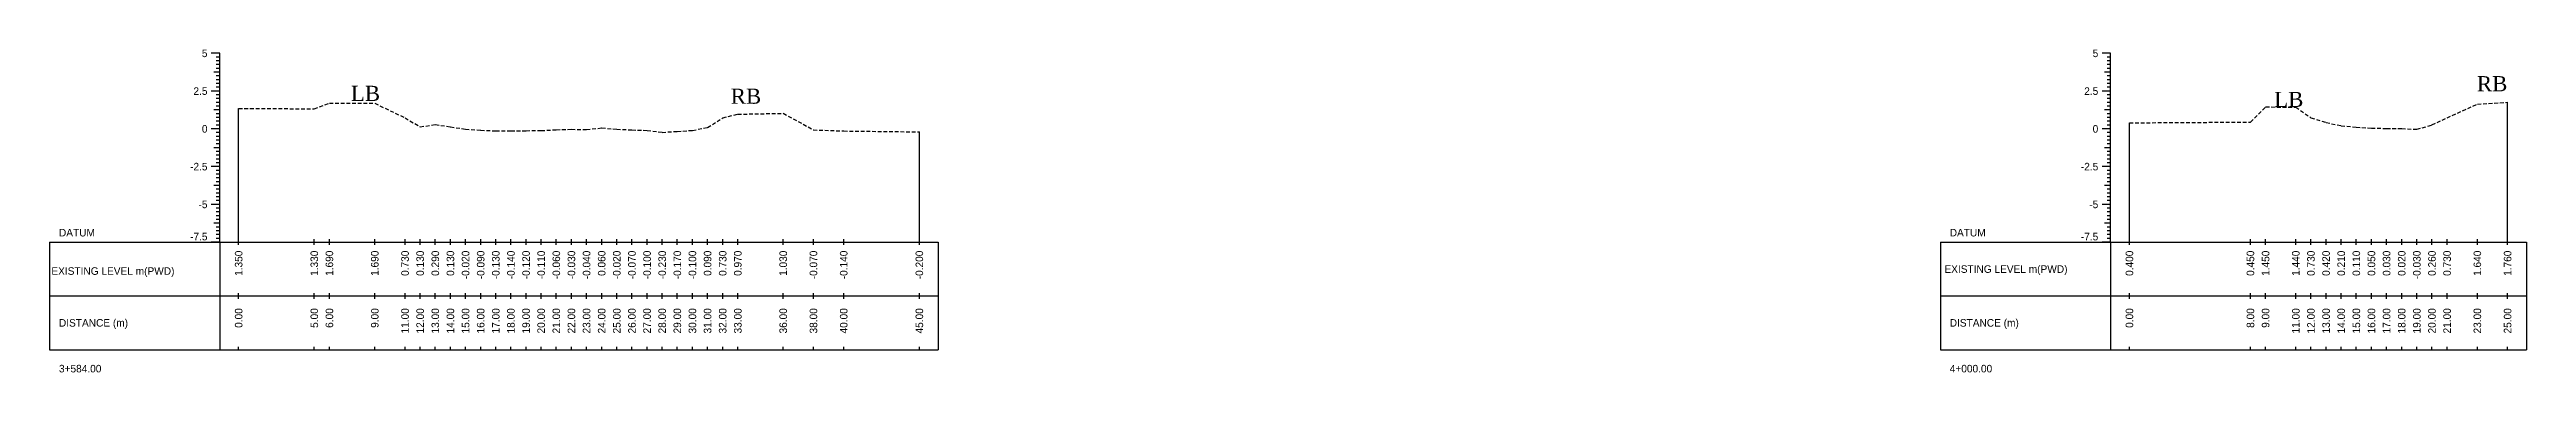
# Model space of a CAD drawing. Header units: inches. Extents: x 4752 to 6808, y -1487 to -426.
# Drawn here: x 6630.8 to 6794.5, y -1111.8 to -1090.4 of the extents above; entities that cross this region are included whole.
import ezdxf
from ezdxf.enums import TextEntityAlignment as Align

# ---------------------------------------------------------------- set-up
doc = ezdxf.new("R2010")
doc.units = ezdxf.units.IN
doc.header["$MEASUREMENT"] = 0
doc.linetypes.add('HIDDEN', pattern=[0.375, 0.25, -0.125])
doc.layers.add('CS_Drawing', color=7, linetype='Continuous')
doc.layers.add('GL', color=3, linetype='HIDDEN')
doc.styles.add('romans', font='romans.shx')

msp = doc.modelspace()

# ---------------------------------------------------------------- texts
at = {"char_height": 1, "width": 325.847, "attachment_point": 1, "style": 'romans'}
for s, insert in [('\\pi-1,l1;{\\fTimes New Roman|b0|i0|c0|p18;RB}', (6791.24, -1092.18)), ('{\\fTimes New Roman|b0|i0|c0|p18;LB}', (6650.69, -1092.82)), ('\\pi-1,l1;{\\fTimes New Roman|b0|i0|c0|p18;RB}', (6675.8, -1093.01)), ('{\\fTimes New Roman|b0|i0|c0|p18;LB}', (6777.84, -1093.22))]:
    msp.add_mtext(s, dxfattribs=dict(at, insert=insert))
at = {"layer": 'CS_Drawing'}
for s, p in [('5', (6641.21, -1090.67)), ('5', (6766.21, -1090.67)), ('2.5', (6641.21, -1093.17)), ('2.5', (6766.21, -1093.17)), ('0', (6641.21, -1095.67)), ('0', (6766.21, -1095.67)), ('-2.5', (6641.21, -1098.17)), ('-2.5', (6766.21, -1098.17)), ('-5', (6641.21, -1100.67)), ('-5', (6766.21, -1100.67))]:
    msp.add_text(s, height=0.5, dxfattribs=at).set_placement(p, align=Align.MIDDLE_RIGHT)
for s, p in [('DATUM', (6631.39, -1102.54)), ('DATUM', (6756.39, -1102.54)), ('EXISTING LEVEL m(PWD)', (6630.89, -1105.08)), ('EXISTING LEVEL m(PWD)', (6756.04, -1104.95)), ('DISTANCE (m)', (6631.39, -1108.51)), ('DISTANCE (m)', (6756.39, -1108.51)), ('3+584.00', (6631.39, -1111.54)), ('4+000.00', (6756.39, -1111.54))]:
    msp.add_text(s, height=0.5, dxfattribs=at).set_placement(p, align=Align.MIDDLE_LEFT)
for p in [(6641.21, -1103.05), (6766.21, -1103.05)]:
    msp.add_text('-7.5', height=0.5, dxfattribs=at).set_placement(p, align=Align.RIGHT)
for s, p in [('1.350', (6643.27, -1103.73)), ('1.330', (6648.27, -1103.73)), ('1.690', (6649.27, -1103.73)), ('1.690', (6652.27, -1103.73)), ('0.730', (6654.27, -1103.73)), ('0.130', (6655.27, -1103.73)), ('0.290', (6656.27, -1103.73)), ('0.130', (6657.27, -1103.73)), ('-0.020', (6658.27, -1103.73)), ('-0.090', (6659.27, -1103.73)), ('-0.130', (6660.27, -1103.73)), ('-0.140', (6661.27, -1103.73)), ('-0.120', (6662.27, -1103.73)), ('-0.110', (6663.27, -1103.73)), ('-0.060', (6664.27, -1103.73)), ('-0.030', (6665.27, -1103.73)), ('-0.040', (6666.27, -1103.73)), ('0.060', (6667.27, -1103.73)), ('-0.020', (6668.27, -1103.73)), ('-0.070', (6669.27, -1103.73)), ('-0.100', (6670.27, -1103.73)), ('-0.230', (6671.27, -1103.73)), ('-0.170', (6672.27, -1103.73)), ('-0.100', (6673.27, -1103.73)), ('0.090', (6674.27, -1103.73)), ('0.730', (6675.27, -1103.73)), ('0.970', (6676.27, -1103.73)), ('1.030', (6679.27, -1103.73)), ('-0.070', (6681.27, -1103.73)), ('-0.140', (6683.27, -1103.73)), ('-0.200', (6688.27, -1103.73)), ('0.400', (6768.27, -1103.73)), ('0.450', (6776.27, -1103.73)), ('1.450', (6777.27, -1103.73)), ('1.440', (6779.27, -1103.73)), ('0.730', (6780.27, -1103.73)), ('0.420', (6781.27, -1103.73)), ('0.210', (6782.27, -1103.73)), ('0.110', (6783.27, -1103.73)), ('0.050', (6784.27, -1103.73)), ('0.030', (6785.27, -1103.73)), ('0.020', (6786.27, -1103.73)), ('-0.030', (6787.27, -1103.73)), ('0.260', (6788.27, -1103.73)), ('0.730', (6789.27, -1103.73)), ('1.640', (6791.27, -1103.73)), ('1.760', (6793.27, -1103.73)), ('0.00', (6643.27, -1107.54)), ('5.00', (6648.27, -1107.54)), ('6.00', (6649.27, -1107.54)), ('9.00', (6652.27, -1107.54)), ('11.00', (6654.27, -1107.54)), ('12.00', (6655.27, -1107.54)), ('13.00', (6656.27, -1107.54)), ('14.00', (6657.27, -1107.54)), ('15.00', (6658.27, -1107.54)), ('16.00', (6659.27, -1107.54)), ('17.00', (6660.27, -1107.54)), ('18.00', (6661.27, -1107.54)), ('19.00', (6662.27, -1107.54)), ('20.00', (6663.27, -1107.54)), ('21.00', (6664.27, -1107.54)), ('22.00', (6665.27, -1107.54)), ('23.00', (6666.27, -1107.54)), ('24.00', (6667.27, -1107.54)), ('25.00', (6668.27, -1107.54)), ('26.00', (6669.27, -1107.54)), ('27.00', (6670.27, -1107.54)), ('28.00', (6671.27, -1107.54)), ('29.00', (6672.27, -1107.54)), ('30.00', (6673.27, -1107.54)), ('31.00', (6674.27, -1107.54)), ('32.00', (6675.27, -1107.54)), ('33.00', (6676.27, -1107.54)), ('36.00', (6679.27, -1107.54)), ('38.00', (6681.27, -1107.54)), ('40.00', (6683.27, -1107.54)), ('45.00', (6688.27, -1107.54)), ('0.00', (6768.27, -1107.54)), ('8.00', (6776.27, -1107.54)), ('9.00', (6777.27, -1107.54)), ('11.00', (6779.27, -1107.54)), ('12.00', (6780.27, -1107.54)), ('13.00', (6781.27, -1107.54)), ('14.00', (6782.27, -1107.54)), ('15.00', (6783.27, -1107.54)), ('16.00', (6784.27, -1107.54)), ('17.00', (6785.27, -1107.54)), ('18.00', (6786.27, -1107.54)), ('19.00', (6787.27, -1107.54)), ('20.00', (6788.27, -1107.54)), ('21.00', (6789.27, -1107.54)), ('23.00', (6791.27, -1107.54)), ('25.00', (6793.27, -1107.54))]:
    msp.add_text(s, height=0.5, rotation=90, dxfattribs=at).set_placement(p, align=Align.MIDDLE_RIGHT)

# ---------------------------------------------------------------- linework, layer by layer
at = {"layer": 'CS_Drawing'}
for p, q in [((6642.02, -1090.67), (6641.46, -1090.67)), ((6642.02, -1090.67), (6641.62, -1090.67)), ((6642.02, -1091.92), (6641.62, -1091.92)), ((6642.02, -1090.67), (6641.79, -1090.67)), ((6642.02, -1090.92), (6641.79, -1090.92)), ((6642.02, -1091.17), (6641.79, -1091.17)), ((6642.02, -1091.42), (6641.79, -1091.42)), ((6642.02, -1091.67), (6641.79, -1091.67)), ((6642.02, -1091.92), (6641.79, -1091.92)), ((6642.02, -1092.17), (6641.79, -1092.17)), ((6642.02, -1103.17), (6642.02, -1090.67)), ((6767.02, -1090.67), (6766.46, -1090.67)), ((6767.02, -1090.67), (6766.62, -1090.67)), ((6767.02, -1091.92), (6766.62, -1091.92)), ((6767.02, -1090.67), (6766.79, -1090.67)), ((6767.02, -1090.92), (6766.79, -1090.92)), ((6767.02, -1091.17), (6766.79, -1091.17)), ((6767.02, -1091.42), (6766.79, -1091.42)), ((6767.02, -1091.67), (6766.79, -1091.67)), ((6767.02, -1091.92), (6766.79, -1091.92)), ((6767.02, -1092.17), (6766.79, -1092.17)), ((6767.02, -1103.17), (6767.02, -1090.67)), ((6642.02, -1093.17), (6641.46, -1093.17)), ((6642.02, -1093.17), (6641.62, -1093.17)), ((6642.02, -1092.42), (6641.79, -1092.42)), ((6642.02, -1092.67), (6641.79, -1092.67)), ((6642.02, -1092.92), (6641.79, -1092.92)), ((6642.02, -1093.17), (6641.79, -1093.17)), ((6642.02, -1093.42), (6641.79, -1093.42)), ((6642.02, -1093.67), (6641.79, -1093.67)), ((6767.02, -1093.17), (6766.46, -1093.17)), ((6767.02, -1093.17), (6766.62, -1093.17)), ((6767.02, -1092.42), (6766.79, -1092.42)), ((6767.02, -1092.67), (6766.79, -1092.67)), ((6767.02, -1092.92), (6766.79, -1092.92)), ((6767.02, -1093.17), (6766.79, -1093.17)), ((6767.02, -1093.42), (6766.79, -1093.42)), ((6767.02, -1093.67), (6766.79, -1093.67)), ((6642.02, -1094.42), (6641.62, -1094.42)), ((6642.02, -1093.92), (6641.79, -1093.92)), ((6642.02, -1094.17), (6641.79, -1094.17)), ((6642.02, -1094.42), (6641.79, -1094.42)), ((6642.02, -1094.67), (6641.79, -1094.67)), ((6642.02, -1094.92), (6641.79, -1094.92)), ((6642.02, -1095.17), (6641.79, -1095.17)), ((6642.02, -1095.42), (6641.79, -1095.42)), ((6643.27, -1103.17), (6643.27, -1094.32)), ((6767.02, -1094.42), (6766.62, -1094.42)), ((6767.02, -1093.92), (6766.79, -1093.92)), ((6767.02, -1094.17), (6766.79, -1094.17)), ((6767.02, -1094.42), (6766.79, -1094.42)), ((6767.02, -1094.67), (6766.79, -1094.67)), ((6767.02, -1094.92), (6766.79, -1094.92)), ((6767.02, -1095.17), (6766.79, -1095.17)), ((6767.02, -1095.42), (6766.79, -1095.42)), ((6768.27, -1103.17), (6768.27, -1095.27)), ((6793.27, -1103.17), (6793.27, -1093.91)), ((6642.02, -1095.67), (6641.46, -1095.67)), ((6642.02, -1095.67), (6641.62, -1095.67)), ((6642.02, -1096.92), (6641.62, -1096.92)), ((6642.02, -1095.67), (6641.79, -1095.67)), ((6642.02, -1095.92), (6641.79, -1095.92)), ((6642.02, -1096.17), (6641.79, -1096.17)), ((6642.02, -1096.42), (6641.79, -1096.42)), ((6642.02, -1096.67), (6641.79, -1096.67)), ((6642.02, -1096.92), (6641.79, -1096.92)), ((6688.27, -1103.17), (6688.27, -1095.87)), ((6767.02, -1095.67), (6766.46, -1095.67)), ((6767.02, -1095.67), (6766.62, -1095.67)), ((6767.02, -1096.92), (6766.62, -1096.92)), ((6767.02, -1095.67), (6766.79, -1095.67)), ((6767.02, -1095.92), (6766.79, -1095.92)), ((6767.02, -1096.17), (6766.79, -1096.17)), ((6767.02, -1096.42), (6766.79, -1096.42)), ((6767.02, -1096.67), (6766.79, -1096.67)), ((6767.02, -1096.92), (6766.79, -1096.92)), ((6642.02, -1098.17), (6641.46, -1098.17)), ((6642.02, -1098.17), (6641.62, -1098.17)), ((6642.02, -1097.17), (6641.79, -1097.17)), ((6642.02, -1097.42), (6641.79, -1097.42)), ((6642.02, -1097.67), (6641.79, -1097.67)), ((6642.02, -1097.92), (6641.79, -1097.92)), ((6642.02, -1098.17), (6641.79, -1098.17)), ((6642.02, -1098.42), (6641.79, -1098.42)), ((6642.02, -1098.67), (6641.79, -1098.67)), ((6767.02, -1098.17), (6766.46, -1098.17)), ((6767.02, -1098.17), (6766.62, -1098.17)), ((6767.02, -1097.17), (6766.79, -1097.17)), ((6767.02, -1097.42), (6766.79, -1097.42)), ((6767.02, -1097.67), (6766.79, -1097.67)), ((6767.02, -1097.92), (6766.79, -1097.92)), ((6767.02, -1098.17), (6766.79, -1098.17)), ((6767.02, -1098.42), (6766.79, -1098.42)), ((6767.02, -1098.67), (6766.79, -1098.67)), ((6642.02, -1099.42), (6641.62, -1099.42)), ((6642.02, -1098.92), (6641.79, -1098.92)), ((6642.02, -1099.17), (6641.79, -1099.17)), ((6642.02, -1099.42), (6641.79, -1099.42)), ((6642.02, -1099.67), (6641.79, -1099.67)), ((6642.02, -1099.92), (6641.79, -1099.92)), ((6642.02, -1100.17), (6641.79, -1100.17)), ((6767.02, -1099.42), (6766.62, -1099.42)), ((6767.02, -1098.92), (6766.79, -1098.92)), ((6767.02, -1099.17), (6766.79, -1099.17)), ((6767.02, -1099.42), (6766.79, -1099.42)), ((6767.02, -1099.67), (6766.79, -1099.67)), ((6767.02, -1099.92), (6766.79, -1099.92)), ((6767.02, -1100.17), (6766.79, -1100.17)), ((6642.02, -1100.67), (6641.46, -1100.67)), ((6642.02, -1100.67), (6641.62, -1100.67)), ((6642.02, -1101.92), (6641.62, -1101.92)), ((6642.02, -1100.42), (6641.79, -1100.42)), ((6642.02, -1100.67), (6641.79, -1100.67)), ((6642.02, -1100.92), (6641.79, -1100.92)), ((6642.02, -1101.17), (6641.79, -1101.17)), ((6642.02, -1101.42), (6641.79, -1101.42)), ((6642.02, -1101.67), (6641.79, -1101.67)), ((6642.02, -1101.92), (6641.79, -1101.92)), ((6767.02, -1100.67), (6766.46, -1100.67)), ((6767.02, -1100.67), (6766.62, -1100.67)), ((6767.02, -1101.92), (6766.62, -1101.92)), ((6767.02, -1100.42), (6766.79, -1100.42)), ((6767.02, -1100.67), (6766.79, -1100.67)), ((6767.02, -1100.92), (6766.79, -1100.92)), ((6767.02, -1101.17), (6766.79, -1101.17)), ((6767.02, -1101.42), (6766.79, -1101.42)), ((6767.02, -1101.67), (6766.79, -1101.67)), ((6767.02, -1101.92), (6766.79, -1101.92)), ((6630.77, -1103.17), (6642.02, -1103.17)), ((6630.77, -1103.17), (6630.77, -1110.29)), ((6642.02, -1103.17), (6641.46, -1103.17)), ((6642.02, -1103.17), (6641.62, -1103.17)), ((6642.02, -1102.17), (6641.79, -1102.17)), ((6642.02, -1102.42), (6641.79, -1102.42)), ((6642.02, -1102.67), (6641.79, -1102.67)), ((6642.02, -1102.92), (6641.79, -1102.92)), ((6642.02, -1103.17), (6641.79, -1103.17)), ((6642.02, -1103.17), (6689.52, -1103.17)), ((6642.02, -1103.17), (6642.02, -1110.29)), ((6643.27, -1103.35), (6643.27, -1102.98)), ((6648.27, -1103.35), (6648.27, -1102.98)), ((6649.27, -1103.35), (6649.27, -1102.98)), ((6652.27, -1103.35), (6652.27, -1102.98)), ((6654.27, -1103.35), (6654.27, -1102.98)), ((6655.27, -1103.35), (6655.27, -1102.98)), ((6656.27, -1103.35), (6656.27, -1102.98)), ((6657.27, -1103.35), (6657.27, -1102.98)), ((6658.27, -1103.35), (6658.27, -1102.98)), ((6659.27, -1103.35), (6659.27, -1102.98)), ((6660.27, -1103.35), (6660.27, -1102.98)), ((6661.27, -1103.35), (6661.27, -1102.98)), ((6662.27, -1103.35), (6662.27, -1102.98)), ((6663.27, -1103.35), (6663.27, -1102.98)), ((6664.27, -1103.35), (6664.27, -1102.98)), ((6665.27, -1103.35), (6665.27, -1102.98)), ((6666.27, -1103.35), (6666.27, -1102.98)), ((6667.27, -1103.35), (6667.27, -1102.98)), ((6668.27, -1103.35), (6668.27, -1102.98)), ((6669.27, -1103.35), (6669.27, -1102.98)), ((6670.27, -1103.35), (6670.27, -1102.98)), ((6671.27, -1103.35), (6671.27, -1102.98)), ((6672.27, -1103.35), (6672.27, -1102.98)), ((6673.27, -1103.35), (6673.27, -1102.98)), ((6674.27, -1103.35), (6674.27, -1102.98)), ((6675.27, -1103.35), (6675.27, -1102.98)), ((6676.27, -1103.35), (6676.27, -1102.98)), ((6679.27, -1103.35), (6679.27, -1102.98)), ((6681.27, -1103.35), (6681.27, -1102.98)), ((6683.27, -1103.35), (6683.27, -1102.98)), ((6688.27, -1103.35), (6688.27, -1102.98)), ((6689.52, -1103.17), (6689.52, -1110.29)), ((6755.77, -1103.17), (6767.02, -1103.17)), ((6755.77, -1103.17), (6755.77, -1110.29)), ((6767.02, -1103.17), (6766.46, -1103.17)), ((6767.02, -1103.17), (6766.62, -1103.17)), ((6767.02, -1102.17), (6766.79, -1102.17)), ((6767.02, -1102.42), (6766.79, -1102.42)), ((6767.02, -1102.67), (6766.79, -1102.67)), ((6767.02, -1102.92), (6766.79, -1102.92)), ((6767.02, -1103.17), (6766.79, -1103.17)), ((6767.02, -1103.17), (6794.52, -1103.17)), ((6767.02, -1103.17), (6767.02, -1110.29)), ((6768.27, -1103.35), (6768.27, -1102.98)), ((6776.27, -1103.35), (6776.27, -1102.98)), ((6777.27, -1103.35), (6777.27, -1102.98)), ((6779.27, -1103.35), (6779.27, -1102.98)), ((6780.27, -1103.35), (6780.27, -1102.98)), ((6781.27, -1103.35), (6781.27, -1102.98)), ((6782.27, -1103.35), (6782.27, -1102.98)), ((6783.27, -1103.35), (6783.27, -1102.98)), ((6784.27, -1103.35), (6784.27, -1102.98)), ((6785.27, -1103.35), (6785.27, -1102.98)), ((6786.27, -1103.35), (6786.27, -1102.98)), ((6787.27, -1103.35), (6787.27, -1102.98)), ((6788.27, -1103.35), (6788.27, -1102.98)), ((6789.27, -1103.35), (6789.27, -1102.98)), ((6791.27, -1103.35), (6791.27, -1102.98)), ((6793.27, -1103.35), (6793.27, -1102.98)), ((6794.52, -1103.17), (6794.52, -1110.29)), ((6630.77, -1106.73), (6642.02, -1106.73)), ((6642.02, -1106.73), (6689.52, -1106.73)), ((6642.02, -1106.73), (6689.52, -1106.73)), ((6643.27, -1106.92), (6643.27, -1106.54)), ((6648.27, -1106.92), (6648.27, -1106.54)), ((6649.27, -1106.92), (6649.27, -1106.54)), ((6652.27, -1106.92), (6652.27, -1106.54)), ((6654.27, -1106.92), (6654.27, -1106.54)), ((6655.27, -1106.92), (6655.27, -1106.54)), ((6656.27, -1106.92), (6656.27, -1106.54)), ((6657.27, -1106.92), (6657.27, -1106.54)), ((6658.27, -1106.92), (6658.27, -1106.54)), ((6659.27, -1106.92), (6659.27, -1106.54)), ((6660.27, -1106.92), (6660.27, -1106.54)), ((6661.27, -1106.92), (6661.27, -1106.54)), ((6662.27, -1106.92), (6662.27, -1106.54)), ((6663.27, -1106.92), (6663.27, -1106.54)), ((6664.27, -1106.92), (6664.27, -1106.54)), ((6665.27, -1106.92), (6665.27, -1106.54)), ((6666.27, -1106.92), (6666.27, -1106.54)), ((6667.27, -1106.92), (6667.27, -1106.54)), ((6668.27, -1106.92), (6668.27, -1106.54)), ((6669.27, -1106.92), (6669.27, -1106.54)), ((6670.27, -1106.92), (6670.27, -1106.54)), ((6671.27, -1106.92), (6671.27, -1106.54)), ((6672.27, -1106.92), (6672.27, -1106.54)), ((6673.27, -1106.92), (6673.27, -1106.54)), ((6674.27, -1106.92), (6674.27, -1106.54)), ((6675.27, -1106.92), (6675.27, -1106.54)), ((6676.27, -1106.92), (6676.27, -1106.54)), ((6679.27, -1106.92), (6679.27, -1106.54)), ((6681.27, -1106.92), (6681.27, -1106.54)), ((6683.27, -1106.92), (6683.27, -1106.54)), ((6688.27, -1106.92), (6688.27, -1106.54)), ((6755.77, -1106.73), (6767.02, -1106.73)), ((6767.02, -1106.73), (6794.52, -1106.73)), ((6767.02, -1106.73), (6794.52, -1106.73)), ((6768.27, -1106.92), (6768.27, -1106.54)), ((6776.27, -1106.92), (6776.27, -1106.54)), ((6777.27, -1106.92), (6777.27, -1106.54)), ((6779.27, -1106.92), (6779.27, -1106.54)), ((6780.27, -1106.92), (6780.27, -1106.54)), ((6781.27, -1106.92), (6781.27, -1106.54)), ((6782.27, -1106.92), (6782.27, -1106.54)), ((6783.27, -1106.92), (6783.27, -1106.54)), ((6784.27, -1106.92), (6784.27, -1106.54)), ((6785.27, -1106.92), (6785.27, -1106.54)), ((6786.27, -1106.92), (6786.27, -1106.54)), ((6787.27, -1106.92), (6787.27, -1106.54)), ((6788.27, -1106.92), (6788.27, -1106.54)), ((6789.27, -1106.92), (6789.27, -1106.54)), ((6791.27, -1106.92), (6791.27, -1106.54)), ((6793.27, -1106.92), (6793.27, -1106.54)), ((6643.27, -1110.29), (6643.27, -1110.1)), ((6648.27, -1110.29), (6648.27, -1110.1)), ((6649.27, -1110.29), (6649.27, -1110.1)), ((6652.27, -1110.29), (6652.27, -1110.1)), ((6654.27, -1110.29), (6654.27, -1110.1)), ((6655.27, -1110.29), (6655.27, -1110.1)), ((6656.27, -1110.29), (6656.27, -1110.1)), ((6657.27, -1110.29), (6657.27, -1110.1)), ((6658.27, -1110.29), (6658.27, -1110.1)), ((6659.27, -1110.29), (6659.27, -1110.1)), ((6660.27, -1110.29), (6660.27, -1110.1)), ((6661.27, -1110.29), (6661.27, -1110.1)), ((6662.27, -1110.29), (6662.27, -1110.1)), ((6663.27, -1110.29), (6663.27, -1110.1)), ((6664.27, -1110.29), (6664.27, -1110.1)), ((6665.27, -1110.29), (6665.27, -1110.1)), ((6666.27, -1110.29), (6666.27, -1110.1)), ((6667.27, -1110.29), (6667.27, -1110.1)), ((6668.27, -1110.29), (6668.27, -1110.1)), ((6669.27, -1110.29), (6669.27, -1110.1)), ((6670.27, -1110.29), (6670.27, -1110.1)), ((6671.27, -1110.29), (6671.27, -1110.1)), ((6672.27, -1110.29), (6672.27, -1110.1)), ((6673.27, -1110.29), (6673.27, -1110.1)), ((6674.27, -1110.29), (6674.27, -1110.1)), ((6675.27, -1110.29), (6675.27, -1110.1)), ((6676.27, -1110.29), (6676.27, -1110.1)), ((6679.27, -1110.29), (6679.27, -1110.1)), ((6681.27, -1110.29), (6681.27, -1110.1)), ((6683.27, -1110.29), (6683.27, -1110.1)), ((6688.27, -1110.29), (6688.27, -1110.1)), ((6768.27, -1110.29), (6768.27, -1110.1)), ((6776.27, -1110.29), (6776.27, -1110.1)), ((6777.27, -1110.29), (6777.27, -1110.1)), ((6779.27, -1110.29), (6779.27, -1110.1)), ((6780.27, -1110.29), (6780.27, -1110.1)), ((6781.27, -1110.29), (6781.27, -1110.1)), ((6782.27, -1110.29), (6782.27, -1110.1)), ((6783.27, -1110.29), (6783.27, -1110.1)), ((6784.27, -1110.29), (6784.27, -1110.1)), ((6785.27, -1110.29), (6785.27, -1110.1)), ((6786.27, -1110.29), (6786.27, -1110.1)), ((6787.27, -1110.29), (6787.27, -1110.1)), ((6788.27, -1110.29), (6788.27, -1110.1)), ((6789.27, -1110.29), (6789.27, -1110.1)), ((6791.27, -1110.29), (6791.27, -1110.1)), ((6793.27, -1110.29), (6793.27, -1110.1)), ((6630.77, -1110.29), (6642.02, -1110.29)), ((6642.02, -1110.29), (6689.52, -1110.29)), ((6755.77, -1110.29), (6767.02, -1110.29)), ((6767.02, -1110.29), (6794.52, -1110.29))]:
    msp.add_line(p, q, dxfattribs=at)
at = {"layer": 'GL'}
for points in [[(6643.27, -1094.32), (6648.27, -1094.34), (6649.27, -1093.98), (6652.27, -1093.98), (6654.27, -1094.94), (6655.27, -1095.54), (6656.27, -1095.38), (6657.27, -1095.54), (6658.27, -1095.69), (6659.27, -1095.76), (6660.27, -1095.8), (6661.27, -1095.81), (6662.27, -1095.79), (6663.27, -1095.78), (6664.27, -1095.73), (6665.27, -1095.7), (6666.27, -1095.71), (6667.27, -1095.61), (6668.27, -1095.69), (6669.27, -1095.74), (6670.27, -1095.77), (6671.27, -1095.9), (6672.27, -1095.84), (6673.27, -1095.77), (6674.27, -1095.58), (6675.27, -1094.94), (6676.27, -1094.7), (6679.27, -1094.64), (6681.27, -1095.74), (6683.27, -1095.81), (6688.27, -1095.87)], [(6768.27, -1095.27), (6776.27, -1095.22), (6777.27, -1094.22), (6779.27, -1094.23), (6780.27, -1094.94), (6781.27, -1095.25), (6782.27, -1095.46), (6783.27, -1095.56), (6784.27, -1095.62), (6785.27, -1095.64), (6786.27, -1095.65), (6787.27, -1095.7), (6788.27, -1095.41), (6789.27, -1094.94), (6791.27, -1094.03), (6793.27, -1093.91)]]:
    msp.add_lwpolyline(points, dxfattribs=at)

msp.set_redraw_order([(e.dxf.handle, doc.entitydb.next_handle()) for e in msp.query("TEXT MTEXT ATTDEF DIMENSION ARC_DIMENSION")])  # texts and dimensions are drawn at this point

doc.saveas('drawing.dxf')
